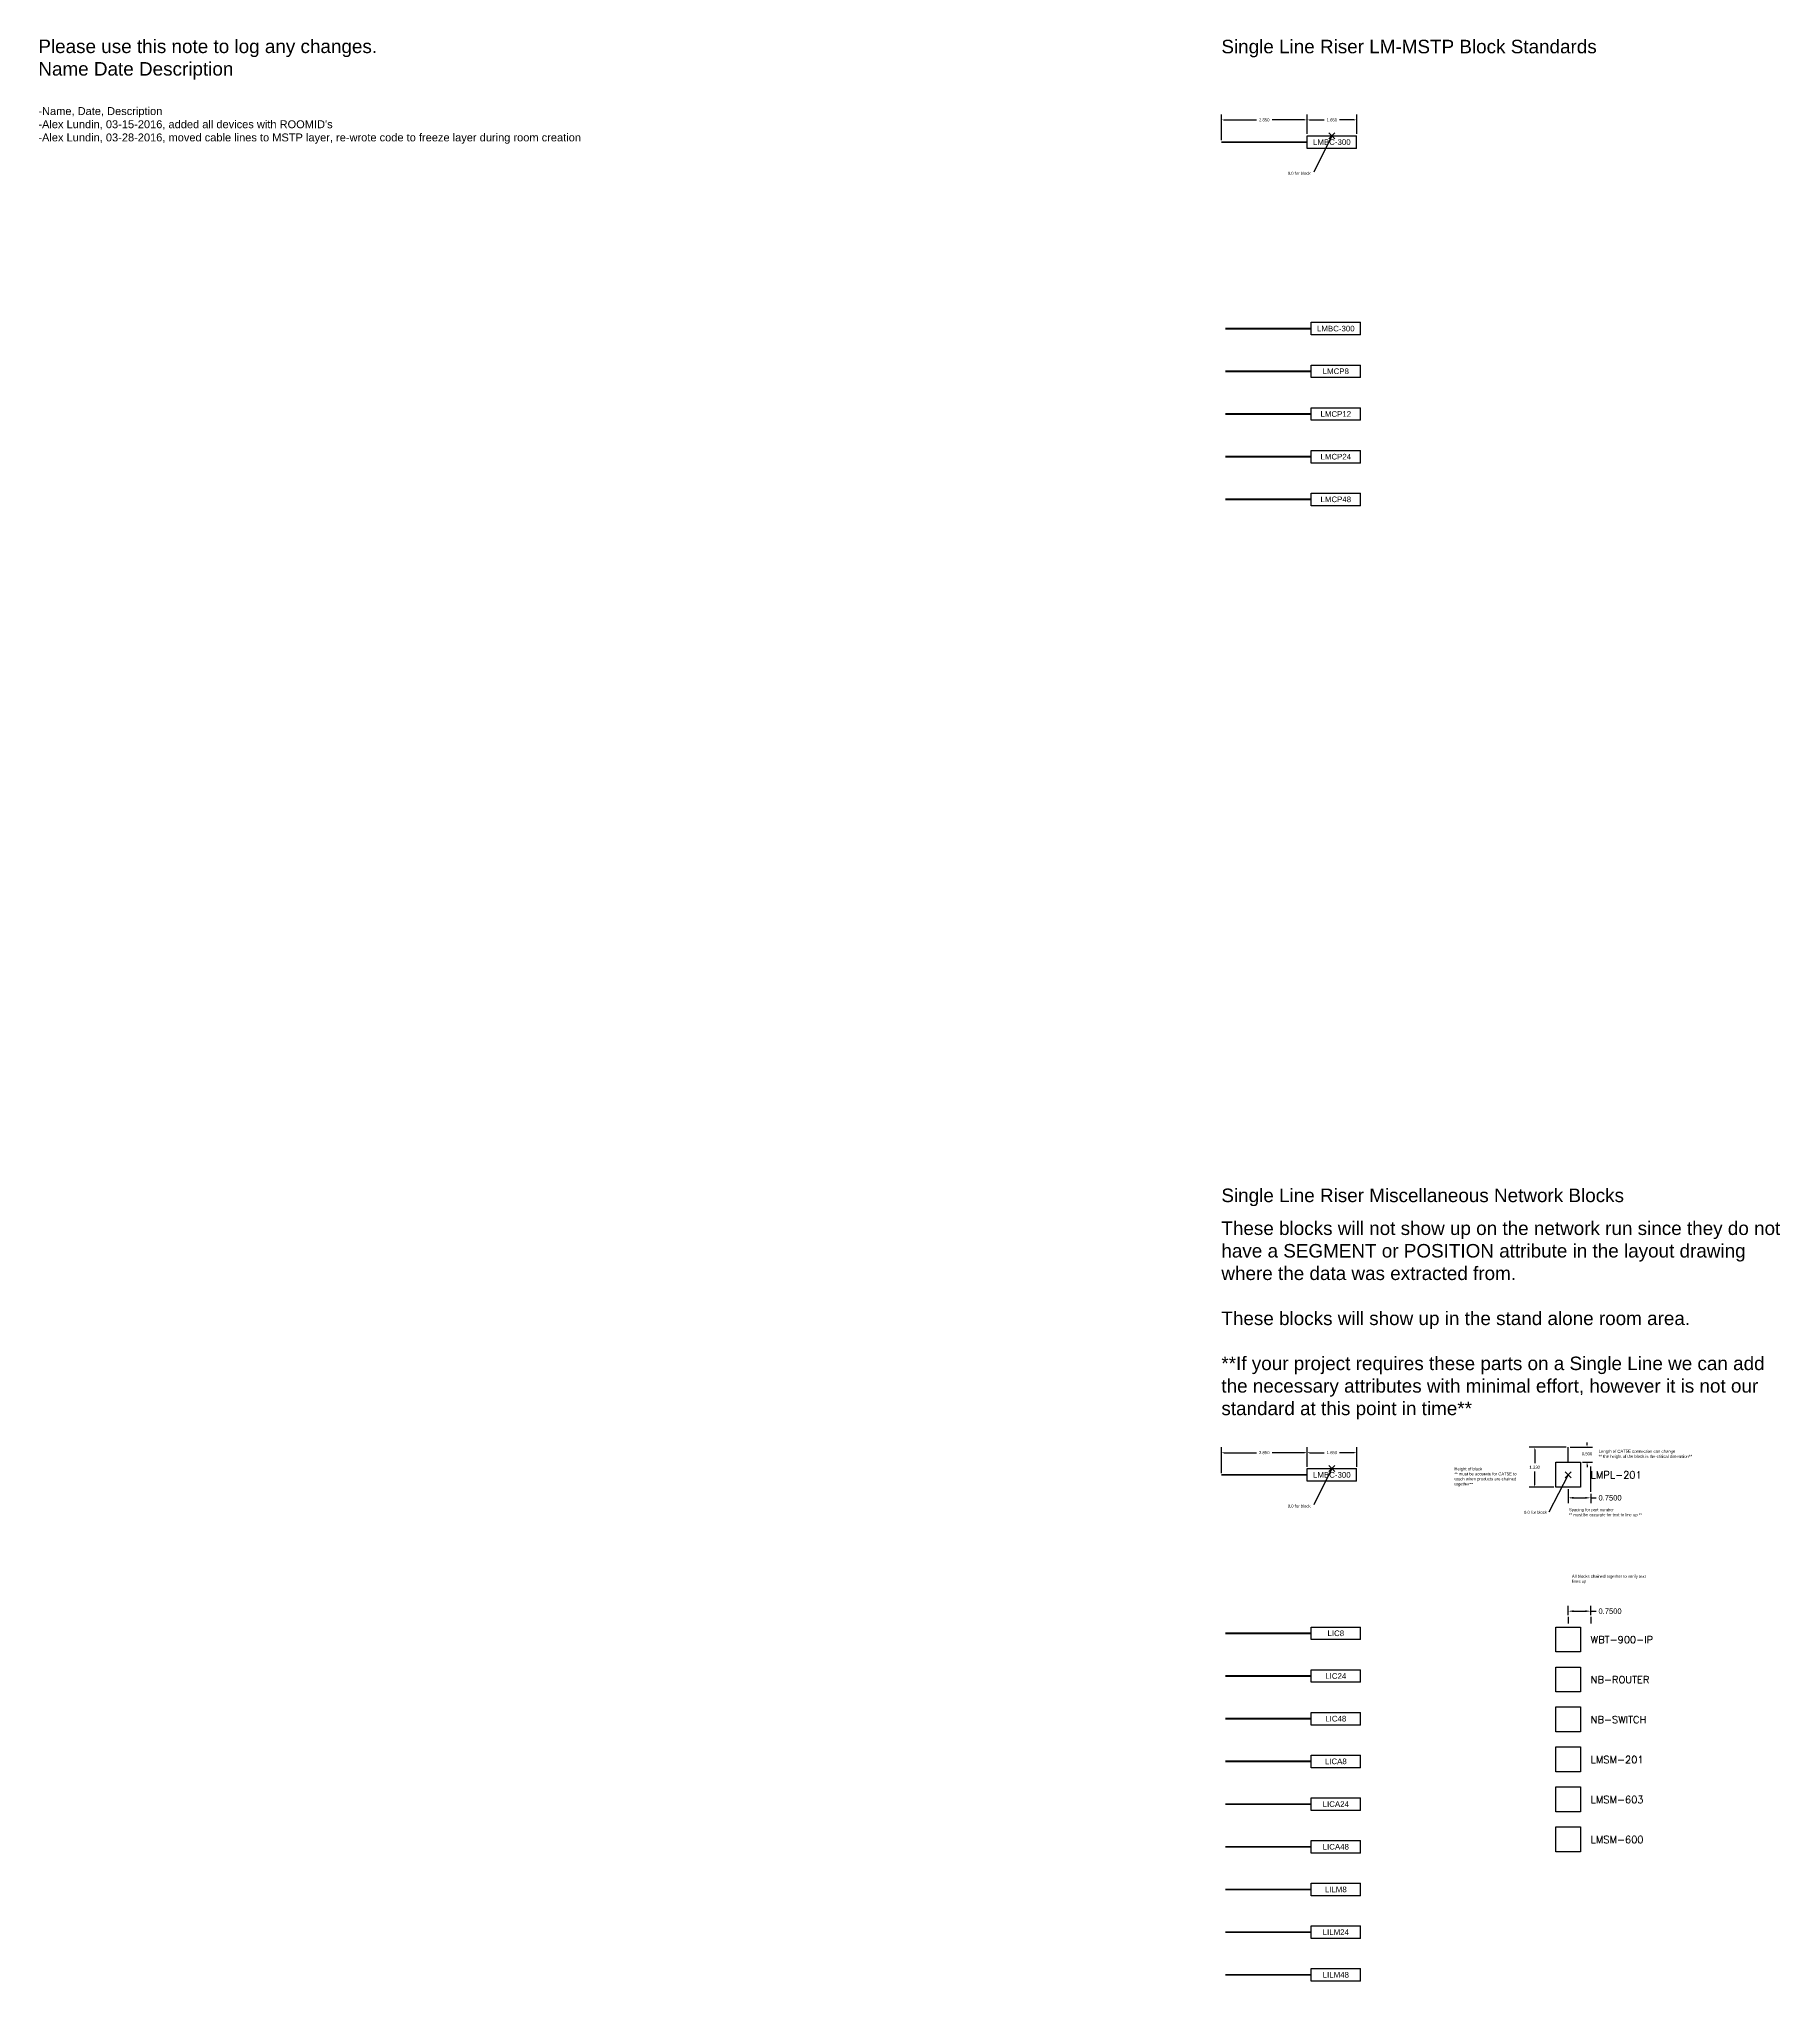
# Model space of a CAD drawing. Header units: inches. Extents: x -179 to 78, y 1 to 666.
# Drawn here: x -178.5 to -120.6, y 154.7 to 219.3 of the extents above; entities that cross this region are included whole.
import ezdxf

# ---------------------------------------------------------------- set-up
doc = ezdxf.new("R2010")
doc.units = ezdxf.units.IN
doc.header["$MEASUREMENT"] = 0
doc.header["$PDMODE"] = 3
doc.header["$PDSIZE"] = 0.1
doc.linetypes.add('DASHED', pattern=[0.75, 0.5, -0.25])
doc.styles.add('ROMANS', font='ROMANS.shx')
doc.styles.get("Standard").update_dxf_attribs({"font": 'arial.ttf'})
doc.dimstyles.get("Standard").update_dxf_attribs({"dimtxt": 0.18, "dimasz": 0.18, "dimexe": 0.18, "dimexo": 0.0625, "dimgap": 0.09, "dimtad": 0, "dimtih": 1, "dimtoh": 1, "dimdec": 4, "dimzin": 0, "dimdsep": 46, "dimtxsty": 'Standard', "dimcen": 0.09, "dimadec": 0, "dimazin": 0, "dimtfac": 1, "dimtdec": 4, "dimtofl": 0, "dimtmove": 0, "dimatfit": 3, "dimfxl": 1, "dimtolj": 1, "dimtzin": 0, "dimarcsym": 0})

# ---------------------------------------------------------------- blocks, each defined once
blk = doc.blocks.new('LMBC-300')
for p, q in [((-0.827, 0), (0.823, 0)), ((-0.827, -0.42), (-0.827, 0)), ((0.823, -0.42), (0.823, 0)), ((0.823, -0.42), (-0.827, -0.42))]:
    blk.add_line(p, q)
at = {"linetype": 'DASHED', "const_width": 0.06}
blk.add_lwpolyline([(-0.827, -0.21), (-3.677, -0.21)], dxfattribs=at)
at = {"insert": (-0.002, -0.21), "char_height": 0.1872, "width": 5.25301, "attachment_point": 5}
blk.add_mtext('LMBC-300', dxfattribs=at)
blk = doc.blocks.new('LMCP24')
for p, q in [((-0.827, 0), (0.823, 0)), ((-0.827, -0.42), (-0.827, 0)), ((0.823, -0.42), (0.823, 0)), ((0.823, -0.42), (-0.827, -0.42))]:
    blk.add_line(p, q)
at = {"linetype": 'DASHED', "const_width": 0.06}
blk.add_lwpolyline([(-0.827, -0.21), (-3.677, -0.21)], dxfattribs=at)
at = {"insert": (-0.002, -0.21), "char_height": 0.1872, "width": 5.25301, "attachment_point": 5}
blk.add_mtext('LMCP24', dxfattribs=at)
blk = doc.blocks.new('LMCP48')
for p, q in [((-0.827, 0), (0.823, 0)), ((-0.827, -0.42), (-0.827, 0)), ((0.823, -0.42), (0.823, 0)), ((0.823, -0.42), (-0.827, -0.42))]:
    blk.add_line(p, q)
at = {"linetype": 'DASHED', "const_width": 0.06}
blk.add_lwpolyline([(-0.827, -0.21), (-3.677, -0.21)], dxfattribs=at)
at = {"insert": (-0.002, -0.21), "char_height": 0.1872, "width": 5.25301, "attachment_point": 5}
blk.add_mtext('LMCP48', dxfattribs=at)
blk = doc.blocks.new('LMCP8')
for p, q in [((-0.827, 0), (0.823, 0)), ((-0.827, -0.42), (-0.827, 0)), ((0.823, -0.42), (0.823, 0)), ((0.823, -0.42), (-0.827, -0.42))]:
    blk.add_line(p, q)
at = {"linetype": 'DASHED', "const_width": 0.06}
blk.add_lwpolyline([(-0.827, -0.21), (-3.677, -0.21)], dxfattribs=at)
at = {"insert": (-0.002, -0.21), "char_height": 0.1872, "width": 5.25301, "attachment_point": 5}
blk.add_mtext('LMCP8', dxfattribs=at)
blk = doc.blocks.new('LMCP12')
for p, q in [((-0.827, 0), (0.823, 0)), ((-0.827, -0.42), (-0.827, 0)), ((0.823, -0.42), (0.823, 0)), ((0.823, -0.42), (-0.827, -0.42))]:
    blk.add_line(p, q)
at = {"linetype": 'DASHED', "const_width": 0.06}
blk.add_lwpolyline([(-0.827, -0.21), (-3.677, -0.21)], dxfattribs=at)
at = {"insert": (-0.002, -0.21), "char_height": 0.1872, "width": 5.25301, "attachment_point": 5}
blk.add_mtext('LMCP12', dxfattribs=at)
blk = doc.blocks.new('NB-ROUTER')
blk.add_lwpolyline([(-0.415, 0.415), (0.415, 0.415), (0.415, -0.415), (-0.415, -0.415)], close=True)
at = {"insert": (0.75, -0.005), "char_height": 0.24, "width": 5.724, "attachment_point": 4, "style": 'ROMANS'}
blk.add_mtext('NB-ROUTER', dxfattribs=at)
blk = doc.blocks.new('NB-SWITCH')
blk.add_lwpolyline([(-0.415, 0.415), (0.415, 0.415), (0.415, -0.415), (-0.415, -0.415)], close=True)
at = {"insert": (0.75, -0.005), "char_height": 0.24, "width": 5.724, "attachment_point": 4, "style": 'ROMANS'}
blk.add_mtext('NB-SWITCH', dxfattribs=at)
blk = doc.blocks.new('LMSM-201')
blk.add_lwpolyline([(-0.415, 0.415), (0.415, 0.415), (0.415, -0.415), (-0.415, -0.415)], close=True)
at = {"insert": (0.75, -0.005), "char_height": 0.24, "width": 5.724, "attachment_point": 4, "style": 'ROMANS'}
blk.add_mtext('LMSM-201', dxfattribs=at)
blk = doc.blocks.new('LMSM-603')
blk.add_lwpolyline([(-0.415, 0.415), (0.415, 0.415), (0.415, -0.415), (-0.415, -0.415)], close=True)
at = {"insert": (0.75, -0.005), "char_height": 0.24, "width": 5.724, "attachment_point": 4, "style": 'ROMANS'}
blk.add_mtext('LMSM-603', dxfattribs=at)
blk = doc.blocks.new('LMSM-600')
blk.add_lwpolyline([(-0.415, 0.415), (0.415, 0.415), (0.415, -0.415), (-0.415, -0.415)], close=True)
at = {"insert": (0.75, -0.005), "char_height": 0.24, "width": 5.724, "attachment_point": 4, "style": 'ROMANS'}
blk.add_mtext('LMSM-600', dxfattribs=at)
blk = doc.blocks.new('WBT-900-IP')
at = {"linetype": 'Continuous'}
for p, q in [((-0.188, 0.415), (-0.016, 0.415)), ((-0.188, 0.415), (-0.016, 0.415)), ((-0.016, 0.415), (0.193, 0.415)), ((-0.016, 0.415), (0.193, 0.415))]:
    blk.add_line(p, q, dxfattribs=at)
blk.add_lwpolyline([(-0.415, 0.415), (0.415, 0.415), (0.415, -0.415), (-0.415, -0.415)], close=True)
at = {"insert": (0.75, -0.005), "char_height": 0.24, "width": 5.724, "attachment_point": 4, "style": 'ROMANS'}
blk.add_mtext('WBT-900-IP', dxfattribs=at)
blk = doc.blocks.new('LIC8')
for p, q in [((-0.825, 0), (0.825, 0)), ((-0.825, -0.42), (-0.825, 0)), ((0.825, -0.42), (0.825, 0)), ((0.825, -0.42), (-0.825, -0.42))]:
    blk.add_line(p, q)
at = {"linetype": 'DASHED', "const_width": 0.06}
blk.add_lwpolyline([(-0.825, -0.21), (-3.675, -0.21)], dxfattribs=at)
at = {"insert": (0, -0.21), "char_height": 0.1872, "width": 5.25301, "attachment_point": 5}
blk.add_mtext('LIC8', dxfattribs=at)
blk = doc.blocks.new('LIC24')
for p, q in [((-0.825, 0), (0.825, 0)), ((-0.825, -0.42), (-0.825, 0)), ((0.825, -0.42), (0.825, 0)), ((0.825, -0.42), (-0.825, -0.42))]:
    blk.add_line(p, q)
at = {"linetype": 'DASHED', "const_width": 0.06}
blk.add_lwpolyline([(-0.825, -0.21), (-3.675, -0.21)], dxfattribs=at)
at = {"insert": (0, -0.21), "char_height": 0.1872, "width": 5.25301, "attachment_point": 5}
blk.add_mtext('LIC24', dxfattribs=at)
blk = doc.blocks.new('LIC48')
for p, q in [((-0.825, 0), (0.825, 0)), ((-0.825, -0.42), (-0.825, 0)), ((0.825, -0.42), (0.825, 0)), ((0.825, -0.42), (-0.825, -0.42))]:
    blk.add_line(p, q)
at = {"linetype": 'DASHED', "const_width": 0.06}
blk.add_lwpolyline([(-0.825, -0.21), (-3.675, -0.21)], dxfattribs=at)
at = {"insert": (0, -0.21), "char_height": 0.1872, "width": 5.25301, "attachment_point": 5}
blk.add_mtext('LIC48', dxfattribs=at)
blk = doc.blocks.new('LICA8')
for p, q in [((-0.825, 0), (0.825, 0)), ((-0.825, -0.42), (-0.825, 0)), ((0.825, -0.42), (0.825, 0)), ((0.825, -0.42), (-0.825, -0.42))]:
    blk.add_line(p, q)
at = {"linetype": 'DASHED', "const_width": 0.06}
blk.add_lwpolyline([(-0.825, -0.21), (-3.675, -0.21)], dxfattribs=at)
at = {"insert": (0, -0.21), "char_height": 0.1872, "width": 5.25301, "attachment_point": 5}
blk.add_mtext('LICA8', dxfattribs=at)
blk = doc.blocks.new('LICA24')
for p, q in [((-0.825, 0), (0.825, 0)), ((-0.825, -0.42), (-0.825, 0)), ((0.825, -0.42), (0.825, 0)), ((0.825, -0.42), (-0.825, -0.42))]:
    blk.add_line(p, q)
at = {"linetype": 'DASHED', "const_width": 0.06}
blk.add_lwpolyline([(-0.825, -0.21), (-3.675, -0.21)], dxfattribs=at)
at = {"insert": (0, -0.21), "char_height": 0.1872, "width": 5.25301, "attachment_point": 5}
blk.add_mtext('LICA24', dxfattribs=at)
blk = doc.blocks.new('LICA48')
for p, q in [((-0.825, 0), (0.825, 0)), ((-0.825, -0.42), (-0.825, 0)), ((0.825, -0.42), (0.825, 0)), ((0.825, -0.42), (-0.825, -0.42))]:
    blk.add_line(p, q)
at = {"linetype": 'DASHED', "const_width": 0.06}
blk.add_lwpolyline([(-0.825, -0.21), (-3.675, -0.21)], dxfattribs=at)
at = {"insert": (0, -0.21), "char_height": 0.1872, "width": 5.25301, "attachment_point": 5}
blk.add_mtext('LICA48', dxfattribs=at)
blk = doc.blocks.new('LILM8')
for p, q in [((-0.825, 0), (0.825, 0)), ((-0.825, -0.42), (-0.825, 0)), ((0.825, -0.42), (0.825, 0)), ((0.825, -0.42), (-0.825, -0.42))]:
    blk.add_line(p, q)
at = {"linetype": 'DASHED', "const_width": 0.06}
blk.add_lwpolyline([(-0.825, -0.21), (-3.675, -0.21)], dxfattribs=at)
at = {"insert": (0, -0.21), "char_height": 0.1872, "width": 5.25301, "attachment_point": 5}
blk.add_mtext('LILM8', dxfattribs=at)
blk = doc.blocks.new('LILM24')
for p, q in [((-0.825, 0), (0.825, 0)), ((-0.825, -0.42), (-0.825, 0)), ((0.825, -0.42), (0.825, 0)), ((0.825, -0.42), (-0.825, -0.42))]:
    blk.add_line(p, q)
at = {"linetype": 'DASHED', "const_width": 0.06}
blk.add_lwpolyline([(-0.825, -0.21), (-3.675, -0.21)], dxfattribs=at)
at = {"insert": (0, -0.21), "char_height": 0.1872, "width": 5.25301, "attachment_point": 5}
blk.add_mtext('LILM24', dxfattribs=at)
blk = doc.blocks.new('LILM48')
for p, q in [((-0.825, 0), (0.825, 0)), ((-0.825, -0.42), (-0.825, 0)), ((0.825, -0.42), (0.825, 0)), ((0.825, -0.42), (-0.825, -0.42))]:
    blk.add_line(p, q)
at = {"linetype": 'DASHED', "const_width": 0.06}
blk.add_lwpolyline([(-0.825, -0.21), (-3.675, -0.21)], dxfattribs=at)
at = {"insert": (0, -0.21), "char_height": 0.1872, "width": 5.25301, "attachment_point": 5}
blk.add_mtext('LILM48', dxfattribs=at)
blk = doc.blocks.new('*D140')
at = {"color": 0, "lineweight": -2, "transparency": 16777216}
for p, q in [((-139.17, 215.956), (-139.17, 216.813)), ((-139.09, 216.633), (-138.005, 216.633)), ((-136.4, 216.633), (-137.486, 216.633)), ((-136.32, 216.166), (-136.32, 216.813))]:
    blk.add_line(p, q, dxfattribs=at)
at = {"color": 0, "transparency": 16777216}
for points in [[(-139.09, 216.647), (-139.09, 216.62), (-139.17, 216.633)], [(-136.4, 216.647), (-136.4, 216.62), (-136.32, 216.633)]]:
    blk.add_solid(points, dxfattribs=at)
at = {"layer": 'Defpoints', "color": 0, "transparency": 16777216}
for p in [(-136.32, 216.633), (-139.17, 215.893), (-136.32, 216.103)]:
    blk.add_point(p, dxfattribs=at)
at = {"color": 0, "transparency": 16777216, "insert": (-137.745, 216.633), "char_height": 0.1, "attachment_point": 5}
blk.add_mtext('\\A1;2.850', dxfattribs=at)
blk = doc.blocks.new('*D142')
at = {"color": 0, "lineweight": -2, "transparency": 16777216}
for p, q in [((-127.635, 166.901), (-127.635, 167.212)), ((-127.455, 167.032), (-127.065, 167.032)), ((-126.885, 166.901), (-126.885, 167.212)), ((-126.885, 167.032), (-126.705, 167.032))]:
    blk.add_line(p, q, dxfattribs=at)
at = {"color": 0, "transparency": 16777216}
for points in [[(-127.455, 167.062), (-127.455, 167.002), (-127.635, 167.032)], [(-127.065, 167.062), (-127.065, 167.002), (-126.885, 167.032)]]:
    blk.add_solid(points, dxfattribs=at)
at = {"layer": 'Defpoints', "color": 0, "transparency": 16777216}
for p in [(-127.635, 166.839), (-126.885, 167.032), (-126.885, 166.839)]:
    blk.add_point(p, dxfattribs=at)
at = {"color": 0, "transparency": 16777216, "insert": (-126.241, 167.032), "char_height": 0.18, "attachment_point": 5}
blk.add_mtext('\\A1;0.7500', dxfattribs=at)
blk = doc.blocks.new('*D143')
at = {"color": 0, "lineweight": -2, "transparency": 16777216}
for p, q in [((-127.697, 172.484), (-128.928, 172.484)), ((-128.748, 172.404), (-128.748, 171.96)), ((-128.748, 171.234), (-128.748, 171.678)), ((-128.112, 171.154), (-128.928, 171.154))]:
    blk.add_line(p, q, dxfattribs=at)
at = {"color": 0, "transparency": 16777216}
for points in [[(-128.761, 172.404), (-128.735, 172.404), (-128.748, 172.484)], [(-128.761, 171.234), (-128.735, 171.234), (-128.748, 171.154)]]:
    blk.add_solid(points, dxfattribs=at)
at = {"layer": 'Defpoints', "color": 0, "transparency": 16777216}
for p in [(-127.635, 172.484), (-128.748, 171.154), (-128.05, 171.154)]:
    blk.add_point(p, dxfattribs=at)
at = {"color": 0, "transparency": 16777216, "insert": (-128.748, 171.819), "char_height": 0.1, "attachment_point": 5}
blk.add_mtext('\\A1;1.330', dxfattribs=at)
blk = doc.blocks.new('*D144')
at = {"color": 0, "lineweight": -2, "transparency": 16777216}
for p, q in [((-127.007, 172.564), (-127.007, 172.644)), ((-127.572, 172.484), (-126.827, 172.484)), ((-127.157, 171.984), (-126.827, 171.984)), ((-127.007, 171.904), (-127.007, 171.824))]:
    blk.add_line(p, q, dxfattribs=at)
at = {"color": 0, "transparency": 16777216}
for points in [[(-127.02, 172.564), (-126.993, 172.564), (-127.007, 172.484)], [(-127.02, 171.904), (-126.993, 171.904), (-127.007, 171.984)]]:
    blk.add_solid(points, dxfattribs=at)
at = {"layer": 'Defpoints', "color": 0, "transparency": 16777216}
for p in [(-127.635, 172.484), (-127.22, 171.984), (-127.007, 171.984)]:
    blk.add_point(p, dxfattribs=at)
at = {"color": 0, "transparency": 16777216, "insert": (-127.007, 172.267), "char_height": 0.1, "attachment_point": 5}
blk.add_mtext('\\A1;0.500', dxfattribs=at)
blk = doc.blocks.new('*D145')
at = {"color": 0, "lineweight": -2, "transparency": 16777216}
for p, q in [((-127.635, 171.091), (-127.635, 170.622)), ((-127.455, 170.802), (-127.065, 170.802)), ((-126.885, 170.938), (-126.885, 170.622)), ((-126.885, 170.802), (-126.705, 170.802))]:
    blk.add_line(p, q, dxfattribs=at)
at = {"color": 0, "transparency": 16777216}
for points in [[(-127.455, 170.832), (-127.455, 170.772), (-127.635, 170.802)], [(-127.065, 170.832), (-127.065, 170.772), (-126.885, 170.802)]]:
    blk.add_solid(points, dxfattribs=at)
at = {"layer": 'Defpoints', "color": 0, "transparency": 16777216}
for p in [(-127.635, 171.154), (-126.885, 171.001), (-126.885, 170.802)]:
    blk.add_point(p, dxfattribs=at)
at = {"color": 0, "transparency": 16777216, "insert": (-126.241, 170.802), "char_height": 0.18, "attachment_point": 5}
blk.add_mtext('\\A1;0.7500', dxfattribs=at)
blk = doc.blocks.new('*D146')
at = {"color": 0, "lineweight": -2, "transparency": 16777216}
for p, q in [((-136.32, 171.836), (-136.32, 172.484)), ((-136.24, 172.304), (-135.749, 172.304)), ((-134.75, 172.304), (-135.242, 172.304)), ((-134.67, 171.836), (-134.67, 172.484))]:
    blk.add_line(p, q, dxfattribs=at)
at = {"color": 0, "transparency": 16777216}
for points in [[(-136.24, 172.317), (-136.24, 172.291), (-136.32, 172.304)], [(-134.75, 172.317), (-134.75, 172.291), (-134.67, 172.304)]]:
    blk.add_solid(points, dxfattribs=at)
at = {"layer": 'Defpoints', "color": 0, "transparency": 16777216}
for p in [(-134.67, 172.304), (-136.32, 171.774), (-134.67, 171.774)]:
    blk.add_point(p, dxfattribs=at)
at = {"color": 0, "transparency": 16777216, "insert": (-135.495, 172.304), "char_height": 0.1, "attachment_point": 5}
blk.add_mtext('\\A1;1.650', dxfattribs=at)
blk = doc.blocks.new('*D147')
at = {"color": 0, "lineweight": -2, "transparency": 16777216}
for p, q in [((-139.17, 171.626), (-139.17, 172.484)), ((-139.09, 172.304), (-138.005, 172.304)), ((-136.4, 172.304), (-137.486, 172.304)), ((-136.32, 171.836), (-136.32, 172.484))]:
    blk.add_line(p, q, dxfattribs=at)
at = {"color": 0, "transparency": 16777216}
for points in [[(-139.09, 172.317), (-139.09, 172.291), (-139.17, 172.304)], [(-136.4, 172.317), (-136.4, 172.291), (-136.32, 172.304)]]:
    blk.add_solid(points, dxfattribs=at)
at = {"layer": 'Defpoints', "color": 0, "transparency": 16777216}
for p in [(-139.17, 172.304), (-139.17, 171.564), (-136.32, 171.774)]:
    blk.add_point(p, dxfattribs=at)
at = {"color": 0, "transparency": 16777216, "insert": (-137.745, 172.304), "char_height": 0.1, "attachment_point": 5}
blk.add_mtext('\\A1;2.850', dxfattribs=at)
blk = doc.blocks.new('*D148')
at = {"color": 0, "lineweight": -2, "transparency": 16777216}
for p, q in [((-136.32, 216.166), (-136.32, 216.813)), ((-136.24, 216.633), (-135.749, 216.633)), ((-134.75, 216.633), (-135.242, 216.633)), ((-134.67, 216.166), (-134.67, 216.813))]:
    blk.add_line(p, q, dxfattribs=at)
at = {"color": 0, "transparency": 16777216}
for points in [[(-136.24, 216.647), (-136.24, 216.62), (-136.32, 216.633)], [(-134.75, 216.647), (-134.75, 216.62), (-134.67, 216.633)]]:
    blk.add_solid(points, dxfattribs=at)
at = {"layer": 'Defpoints', "color": 0, "transparency": 16777216}
for p in [(-134.67, 216.633), (-136.32, 216.103), (-134.67, 216.103)]:
    blk.add_point(p, dxfattribs=at)
at = {"color": 0, "transparency": 16777216, "insert": (-135.495, 216.633), "char_height": 0.1, "attachment_point": 5}
blk.add_mtext('\\A1;1.650', dxfattribs=at)

msp = doc.modelspace()

# ---------------------------------------------------------------- linework, layer by layer
at = {"linetype": 'Continuous'}
msp.add_line((-127.82294, 171.98385), (-127.44156, 171.98385), dxfattribs=at)
msp.add_line((-127.63462, 171.98385), (-127.63462, 172.48385))
at = {"color": 1}
for p, q in [((-126.88462, 171.00086), (-126.88462, 171.84899)), ((-127.63462, 171.56885), (-128.27664, 170.32652)), ((-127.63462, 166.83869), (-127.63462, 166.62115)), ((-126.88462, 166.83869), (-126.88462, 166.62115))]:
    msp.add_line(p, q, dxfattribs=at)
msp.add_lwpolyline([(-128.04962, 171.98385), (-127.21962, 171.98385), (-127.21962, 171.15385), (-128.04962, 171.15385)], close=True)
at = {"color": 4}
for p in [(-135.49548, 216.10338), (-135.49548, 171.77394), (-127.63462, 171.56885)]:
    msp.add_point(p, dxfattribs=at)

# ---------------------------------------------------------------- block references
for name, p in [('LMBC-300', (-135.49392, 216.10338)), ('LMBC-300', (-135.36194, 209.90057)), ('LMCP8', (-135.36194, 208.48069)), ('LMCP12', (-135.36194, 207.06081)), ('LMCP24', (-135.36194, 205.64093)), ('LMCP48', (-135.36194, 204.22104)), ('LMBC-300', (-135.49392, 171.77394)), ('LIC8', (-135.36351, 166.50526)), ('WBT-900-IP', (-127.63462, 166.09026)), ('LIC24', (-135.36351, 165.08538)), ('NB-ROUTER', (-127.63462, 164.76026)), ('LIC48', (-135.36351, 163.6655)), ('NB-SWITCH', (-127.63462, 163.43026)), ('LICA8', (-135.36351, 162.24562)), ('LMSM-201', (-127.63462, 162.10026)), ('LMSM-603', (-127.63462, 160.77026)), ('LICA24', (-135.36351, 160.82574)), ('LMSM-600', (-127.63462, 159.44026)), ('LICA48', (-135.36351, 159.40586)), ('LILM8', (-135.36351, 157.98598)), ('LILM24', (-135.36351, 156.56609)), ('LILM48', (-135.36351, 155.14621))]:
    msp.add_blockref(name, p)

# ---------------------------------------------------------------- texts
at = {"color": 1}
for p in [(-136.96379, 214.80672), (-136.96379, 170.47728), (-129.10292, 170.26983)]:
    msp.add_text('0,0 for block', height=0.1, dxfattribs=at).set_placement(p)
for s, width, gutter_width, insert, char_height, attachment_point in [("Please use this note to log any changes.\\PName Date Description\\P\\P{\\H0.58537x;-Name, Date, Description\\P-Alex Lundin, 03-15-2016, added all devices with ROOMID's\\P-Alex Lundin, 03-28-2016, moved cable lines to MSTP layer, re-wrote code to freeze layer during room creation}", 8143.0238167, 1025, (-178.52626, 219.30492), 0.44928402, 1), ('Single Line Riser LM-MSTP Block Standards', 26.7906867, 1, (-139.17048, 219.00483), 0.449284, 4), ('Single Line Riser Miscellaneous Network Blocks', 26.7906867, 1, (-139.17048, 180.79481), 0.449284, 4), ('These blocks will not show up on the network run since they do not have a SEGMENT or POSITION attribute in the layout drawing where the data was extracted from.\\P\\PThese blocks will show up in the stand alone room area.\\P\\P**If your project requires these parts on a Single Line we can add the necessary attributes with minimal effort, however it is not our standard at this point in time**', 18.6374608, 1, (-139.17048, 176.70505), 0.44928402, 4), ('Length of CAT5E connection can change\\P** the height of the block is the critical dimension**', 3.4334536, 0.32048, (-126.61769, 172.39894), 0.1, 1)]:
    msp.add_mtext_dynamic_manual_height_columns(s, width=width, gutter_width=gutter_width, heights=[0], dxfattribs=dict(insert=insert, char_height=char_height, attachment_point=attachment_point))
at = {"color": 1, "char_height": 0.1, "attachment_point": 1}
for s, width, insert in [('Height of block\\P** must be accurate for CAT5E to touch when products are chained together**', 2.0883915, (-131.417, 171.81408)), ('Spacing for part number\\P** must be accurate for text to line up **', 3.0934946, (-127.61223, 170.45718)), ('All blocks chained together to verify text lines up', 2.7486349, (-127.51132, 168.24176))]:
    msp.add_mtext_dynamic_manual_height_columns(s, width=width, gutter_width=0.32048, heights=[0], dxfattribs=dict(at, insert=insert))
at = {"insert": (-126.88462, 171.56413), "char_height": 0.24, "width": 5.724, "attachment_point": 4, "style": 'ROMANS'}
msp.add_mtext('LMPL-201', dxfattribs=at)

# ---------------------------------------------------------------- dimensions: what is measured, and where the dimension line sits
at = {"color": 1}
for base, p1, p2, picture, middle in [((-136.32048, 216.63329), (-139.17048, 215.89344), (-136.32048, 216.10338), '*D140', (-137.74548, 216.63329)), ((-134.67048, 216.63329), (-136.32048, 216.10338), (-134.67048, 216.10338), '*D148', (-135.49548, 216.63329)), ((-139.17048, 172.30385), (-136.32048, 171.77394), (-139.17048, 171.564), '*D147', (-137.74548, 172.30385)), ((-134.67048, 172.30385), (-136.32048, 171.77394), (-134.67048, 171.77394), '*D146', (-135.49548, 172.30385))]:
    dim = msp.add_linear_dim(base=base, p1=p1, p2=p2, dimstyle='Standard', override={"dimtxt": 0.1, "dimasz": 0.08, "dimdec": 3}, dxfattribs=at)
    dim.commit()
    dim.dimension.update_dxf_attribs({"geometry": picture, "text_midpoint": middle})
dim = msp.add_linear_dim(base=(-127.00659, 171.98385), p1=(-127.63462, 172.48385), p2=(-127.21962, 171.98385), angle=90, dimstyle='Standard', override={"dimtxt": 0.1, "dimasz": 0.08, "dimdec": 3})
dim.commit()
dim.dimension.update_dxf_attribs({"geometry": '*D144', "text_midpoint": (-127.00659, 172.26737), "dimtype": 160})
dim = msp.add_linear_dim(base=(-128.74804, 171.15385), p1=(-127.63462, 172.48385), p2=(-128.04962, 171.15385), angle=90, dimstyle='Standard', override={"dimtxt": 0.1, "dimasz": 0.08, "dimdec": 3}, dxfattribs=at)
dim.commit()
dim.dimension.update_dxf_attribs({"geometry": '*D143', "text_midpoint": (-128.74804, 171.81885)})
for base, p1, p2, picture, middle in [((-126.88462, 170.80151), (-127.63462, 171.15385), (-126.88462, 171.00086), '*D145', (-126.24129, 170.80151)), ((-126.88462, 167.03247), (-127.63462, 166.83869), (-126.88462, 166.83869), '*D142', (-126.24129, 167.03247))]:
    dim = msp.add_linear_dim(base=base, p1=p1, p2=p2, dimstyle='Standard', dxfattribs=at)
    dim.commit()
    dim.dimension.update_dxf_attribs({"geometry": picture, "text_midpoint": middle})

# ---------------------------------------------------------------- leaders
for points in [[(-135.49548, 216.10338), (-136.09276, 214.89448)], [(-135.49548, 171.77394), (-136.09276, 170.56504)]]:
    msp.add_leader(points, dimstyle='Standard', override={"dimasz": 0.08}, dxfattribs=at)

doc.saveas('drawing.dxf')
